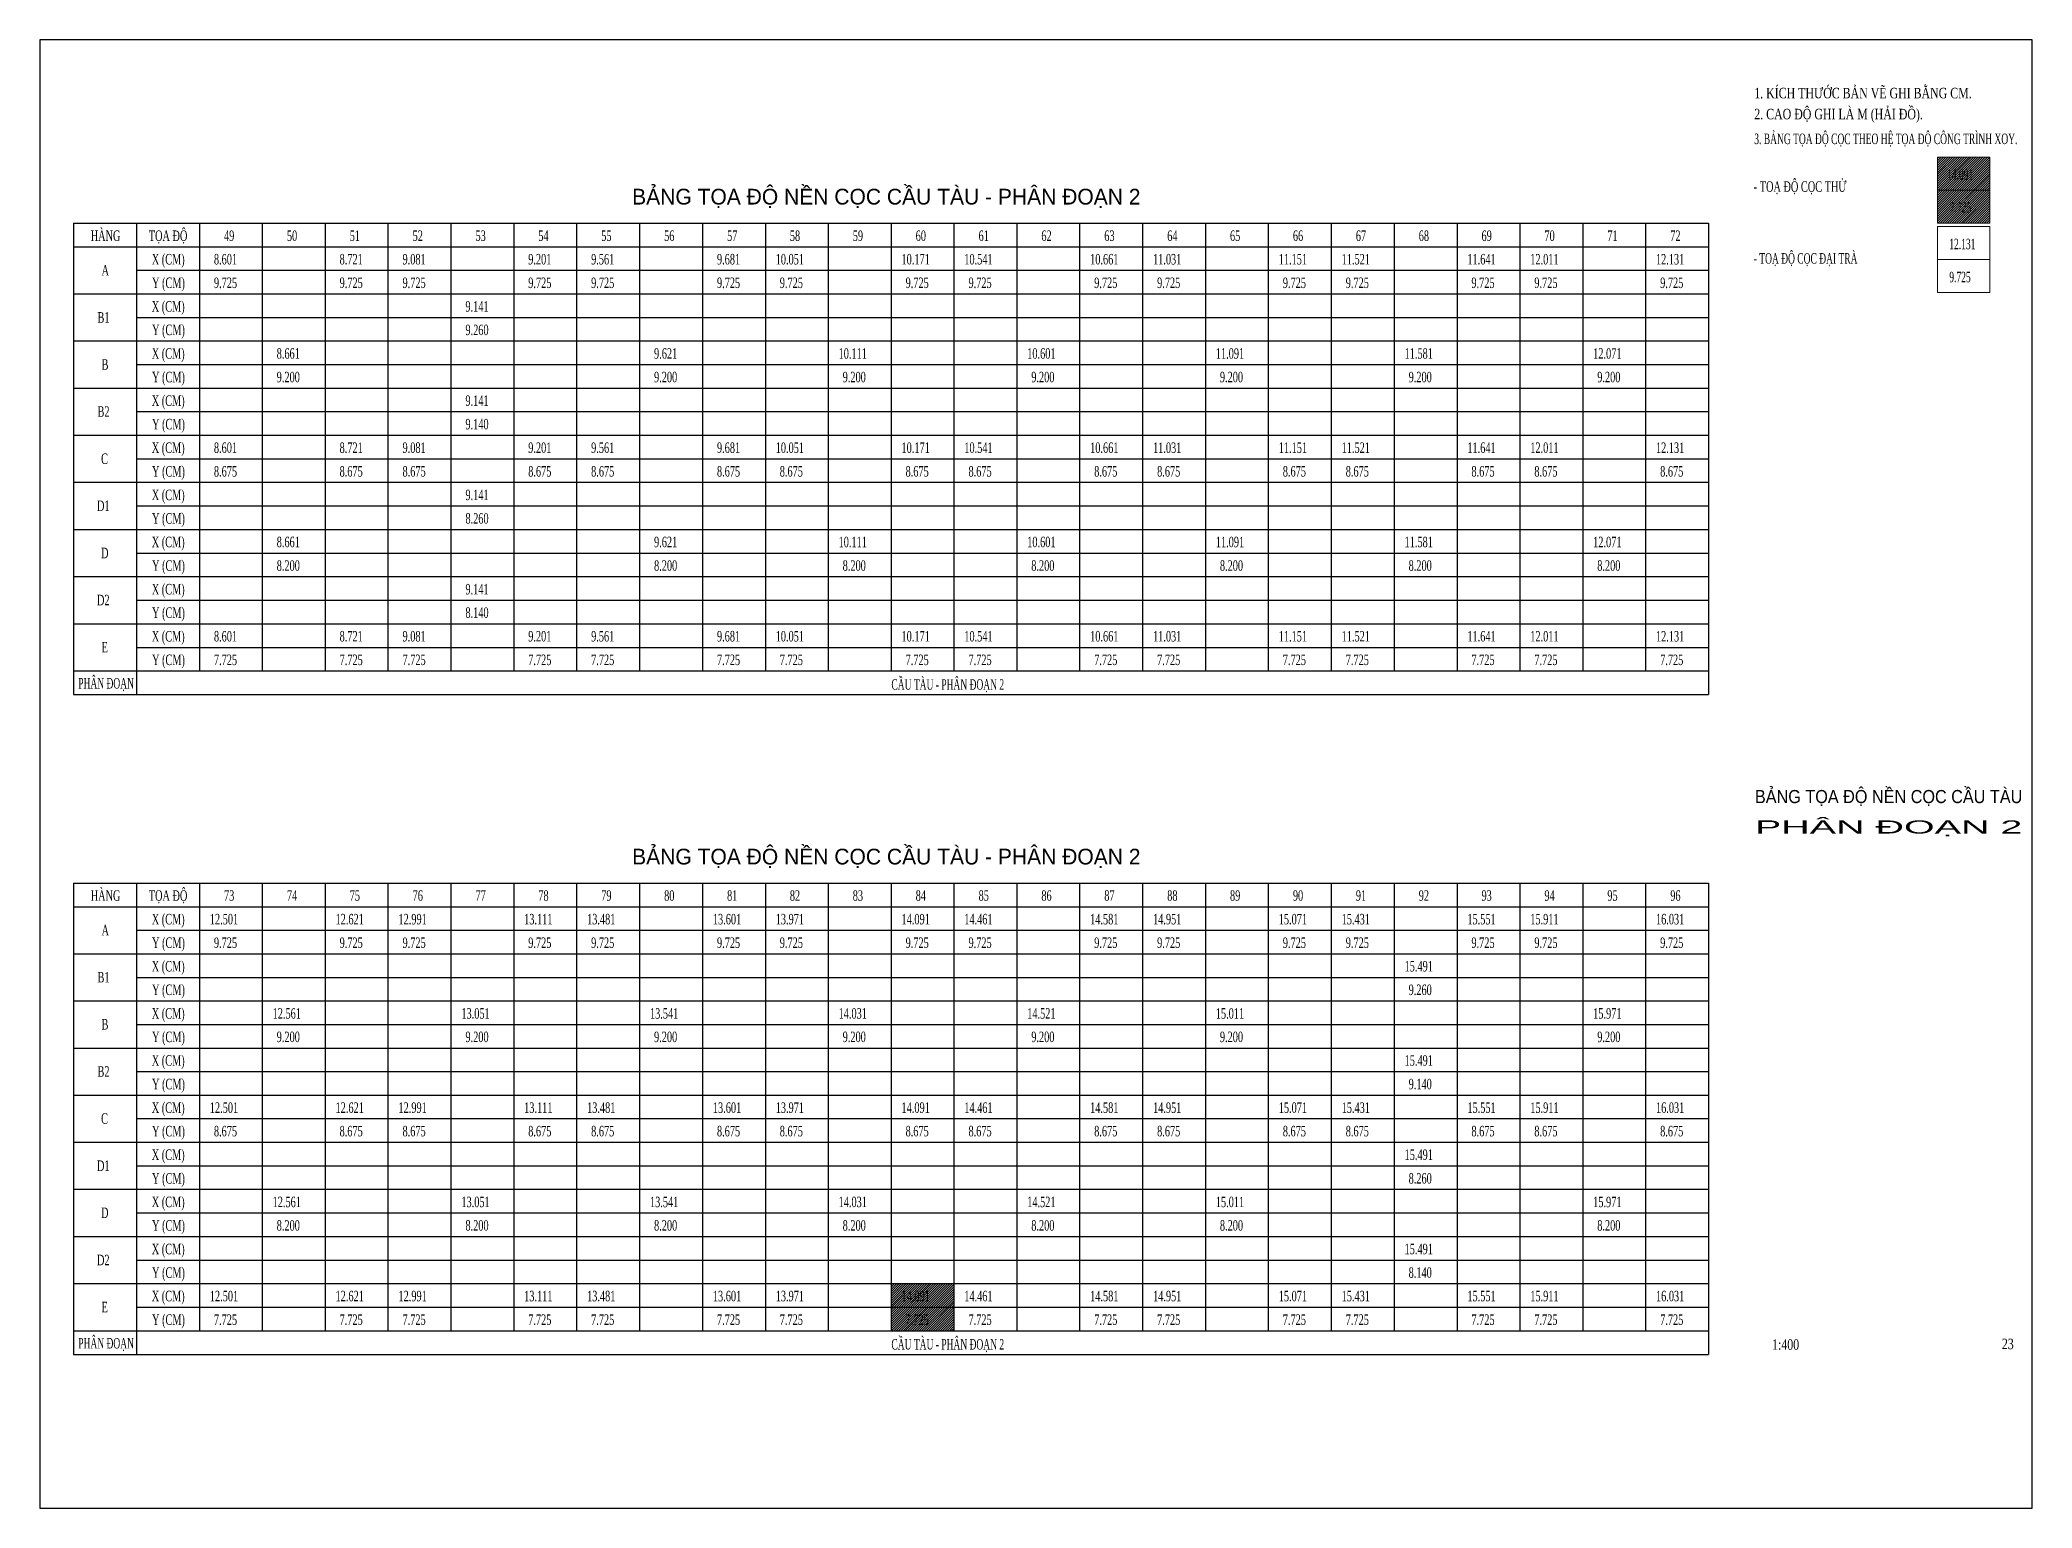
# Model space of a CAD drawing. Extents: x 1061507 to 1179680, y 97445 to 132302.
# Drawn here: x 1118880 to 1134080, y 121102 to 132302 of the extents above; entities that cross this region are included whole.
import ezdxf
from ezdxf.enums import TextEntityAlignment as Align

# ---------------------------------------------------------------- set-up
doc = ezdxf.new("R2010")
doc.units = 0
doc.header["$LTSCALE"] = 200
doc.header["$MEASUREMENT"] = 0
doc.layers.get('0').update_dxf_attribs({"color": 3, "linetype": 'CONTINUOUS'})
for name, color, linetype in [('BORDER', 2, 'CONTINUOUS'), ('DIMENSION', 4, 'CONTINUOUS'), ('Hatch', 8, 'CONTINUOUS'), ('Text', 6, 'CONTINUOUS')]:
    doc.layers.add(name, color=color, linetype=linetype)
doc.styles.add('CMB-1', font='VHBLACK.TTF', dxfattribs={"width": 0.8})
doc.styles.get("Standard").update_dxf_attribs({"font": 'vntimeh.shx', "width": 0.7})
doc.styles.add('THUONG', font='vntimeh.shx', dxfattribs={"width": 0.7})

msp = doc.modelspace()

# ---------------------------------------------------------------- texts
at = {"layer": 'Text', "style": 'THUONG'}
for s, width, p in [('1. KÝch th\xadíc b¶n vÏ ghi b»ng cm.', 0.75, (1131960, 131856)), ('2. Cao ®é ghi lµ m (h¶i ®å).', 0.75, (1131960, 131696)), ('3. b¶ng täa ®é cäc theo hÖ täa ®é c«ng tr×nh xoy.', 0.6, (1131960, 131507)), ('1:400', 0.75, (1132096, 122310)), ('23', 0.75, (1133849, 122315))]:
    msp.add_text(s, height=80, dxfattribs=dict(at, width=width)).set_placement(p)
at = {"layer": 'Text', "style": 'CMB-1'}
for p in [(1125338, 131046), (1125338, 126012)]:
    msp.add_text('B¶ng täa ®é nÒn cäc cÇu tµu - ph©n ®o¹n 2', height=120, dxfattribs=at).set_placement(p, align=Align.CENTER)
at = {"layer": 'Text'}
for s, width, p in [('- to¹ ®é cäc thö', 0.65, (1131956, 131143)), ('- to¹ ®é cäc ®¹i trµ', 0.6, (1131956, 130595))]:
    msp.add_text(s, height=80, dxfattribs=dict(at, width=width)).set_placement(p)
at = {"layer": 'Text', "lineweight": 0, "style": 'THUONG'}
for s, width, p in [('14.091', 0.6, (1133431, 131235)), ('7.725', 0.6, (1133452, 130983)), ('hµng', 0.65, (1119268, 130768)), ('täa ®é', 0.65, (1119711, 130768)), ('49', 0.65, (1120285, 130768)), ('50', 0.65, (1120765, 130768)), ('51', 0.65, (1121244, 130768)), ('52', 0.65, (1121724, 130768)), ('53', 0.65, (1122204, 130768)), ('54', 0.65, (1122683, 130768)), ('55', 0.65, (1123163, 130768)), ('56', 0.65, (1123643, 130768)), ('57', 0.65, (1124123, 130768)), ('58', 0.65, (1124602, 130768)), ('59', 0.65, (1125082, 130768)), ('60', 0.65, (1125562, 130768)), ('61', 0.65, (1126042, 130768)), ('62', 0.65, (1126521, 130768)), ('63', 0.65, (1127001, 130768)), ('64', 0.65, (1127481, 130768)), ('65', 0.65, (1127960, 130768)), ('66', 0.65, (1128440, 130768)), ('67', 0.65, (1128920, 130768)), ('68', 0.65, (1129400, 130768)), ('69', 0.65, (1129879, 130768)), ('70', 0.65, (1130359, 130768)), ('71', 0.65, (1130839, 130768)), ('72', 0.65, (1131319, 130768)), ('12.131', 0.6, (1133448, 130705)), ('A', 0.65, (1119351, 130505)), ('X (cm)', 0.65, (1119734, 130589)), ('8.601', 0.65, (1120208, 130589)), ('8.721', 0.65, (1121167, 130589)), ('9.081', 0.65, (1121647, 130589)), ('9.201', 0.65, (1122606, 130589)), ('9.561', 0.65, (1123086, 130589)), ('9.681', 0.65, (1124046, 130589)), ('10.051', 0.65, (1124494, 130589)), ('10.171', 0.65, (1125454, 130589)), ('10.541', 0.65, (1125933, 130589)), ('10.661', 0.65, (1126893, 130589)), ('11.031', 0.65, (1127373, 130589)), ('11.151', 0.65, (1128332, 130589)), ('11.521', 0.65, (1128812, 130589)), ('11.641', 0.65, (1129771, 130589)), ('12.011', 0.65, (1130251, 130589)), ('12.131', 0.65, (1131210, 130589)), ('Y (cm)', 0.65, (1119736, 130409)), ('9.725', 0.65, (1120208, 130409)), ('9.725', 0.65, (1121167, 130409)), ('9.725', 0.65, (1121647, 130409)), ('9.725', 0.65, (1122606, 130409)), ('9.725', 0.65, (1123086, 130409)), ('9.725', 0.65, (1124046, 130409)), ('9.725', 0.65, (1124525, 130409)), ('9.725', 0.65, (1125485, 130409)), ('9.725', 0.65, (1125965, 130409)), ('9.725', 0.65, (1126924, 130409)), ('9.725', 0.65, (1127404, 130409)), ('9.725', 0.65, (1128363, 130409)), ('9.725', 0.65, (1128843, 130409)), ('9.725', 0.65, (1129802, 130409)), ('9.725', 0.65, (1130282, 130409)), ('9.725', 0.65, (1131242, 130409)), ('9.725', 0.6, (1133448, 130453)), ('X (cm)', 0.65, (1119734, 130229)), ('9.141', 0.65, (1122127, 130229)), ('B1', 0.65, (1119320, 130145)), ('Y (cm)', 0.65, (1119736, 130050)), ('9.260', 0.65, (1122127, 130050)), ('B', 0.65, (1119351, 129786)), ('X (cm)', 0.65, (1119734, 129870)), ('8.661', 0.65, (1120687, 129870)), ('9.621', 0.65, (1123566, 129870)), ('10.111', 0.65, (1124974, 129870)), ('10.601', 0.65, (1126413, 129870)), ('11.091', 0.65, (1127852, 129870)), ('11.581', 0.65, (1129292, 129870)), ('12.071', 0.65, (1130731, 129870)), ('Y (cm)', 0.65, (1119736, 129690)), ('9.200', 0.65, (1120687, 129690)), ('9.200', 0.65, (1123566, 129690)), ('9.200', 0.65, (1125005, 129690)), ('9.200', 0.65, (1126444, 129690)), ('9.200', 0.65, (1127883, 129690)), ('9.200', 0.65, (1129323, 129690)), ('9.200', 0.65, (1130762, 129690)), ('B2', 0.65, (1119320, 129427)), ('X (cm)', 0.65, (1119734, 129510)), ('9.141', 0.65, (1122127, 129510)), ('Y (cm)', 0.65, (1119736, 129331)), ('9.140', 0.65, (1122127, 129331)), ('X (cm)', 0.65, (1119734, 129151)), ('8.601', 0.65, (1120208, 129151)), ('8.721', 0.65, (1121167, 129151)), ('9.081', 0.65, (1121647, 129151)), ('9.201', 0.65, (1122606, 129151)), ('9.561', 0.65, (1123086, 129151)), ('9.681', 0.65, (1124046, 129151)), ('10.051', 0.65, (1124494, 129151)), ('10.171', 0.65, (1125454, 129151)), ('10.541', 0.65, (1125933, 129151)), ('10.661', 0.65, (1126893, 129151)), ('11.031', 0.65, (1127373, 129151)), ('11.151', 0.65, (1128332, 129151)), ('11.521', 0.65, (1128812, 129151)), ('11.641', 0.65, (1129771, 129151)), ('12.011', 0.65, (1130251, 129151)), ('12.131', 0.65, (1131210, 129151)), ('C', 0.65, (1119347, 129067)), ('Y (cm)', 0.65, (1119736, 128971)), ('8.675', 0.65, (1120208, 128971)), ('8.675', 0.65, (1121167, 128971)), ('8.675', 0.65, (1121647, 128971)), ('8.675', 0.65, (1122606, 128971)), ('8.675', 0.65, (1123086, 128971)), ('8.675', 0.65, (1124046, 128971)), ('8.675', 0.65, (1124525, 128971)), ('8.675', 0.65, (1125485, 128971)), ('8.675', 0.65, (1125965, 128971)), ('8.675', 0.65, (1126924, 128971)), ('8.675', 0.65, (1127404, 128971)), ('8.675', 0.65, (1128363, 128971)), ('8.675', 0.65, (1128843, 128971)), ('8.675', 0.65, (1129802, 128971)), ('8.675', 0.65, (1130282, 128971)), ('8.675', 0.65, (1131242, 128971)), ('D1', 0.65, (1119316, 128708)), ('X (cm)', 0.65, (1119734, 128791)), ('9.141', 0.65, (1122127, 128791)), ('Y (cm)', 0.65, (1119736, 128612)), ('8.260', 0.65, (1122127, 128612)), ('X (cm)', 0.65, (1119734, 128432)), ('8.661', 0.65, (1120687, 128432)), ('9.621', 0.65, (1123566, 128432)), ('10.111', 0.65, (1124974, 128432)), ('10.601', 0.65, (1126413, 128432)), ('11.091', 0.65, (1127852, 128432)), ('11.581', 0.65, (1129292, 128432)), ('12.071', 0.65, (1130731, 128432)), ('D', 0.65, (1119347, 128348)), ('Y (cm)', 0.65, (1119736, 128252)), ('8.200', 0.65, (1120687, 128252)), ('8.200', 0.65, (1123566, 128252)), ('8.200', 0.65, (1125005, 128252)), ('8.200', 0.65, (1126444, 128252)), ('8.200', 0.65, (1127883, 128252)), ('8.200', 0.65, (1129323, 128252)), ('8.200', 0.65, (1130762, 128252)), ('X (cm)', 0.65, (1119734, 128072)), ('9.141', 0.65, (1122127, 128072)), ('D2', 0.65, (1119316, 127989)), ('Y (cm)', 0.65, (1119736, 127893)), ('8.140', 0.65, (1122127, 127893)), ('E', 0.65, (1119351, 127629)), ('X (cm)', 0.65, (1119734, 127713)), ('8.601', 0.65, (1120208, 127713)), ('8.721', 0.65, (1121167, 127713)), ('9.081', 0.65, (1121647, 127713)), ('9.201', 0.65, (1122606, 127713)), ('9.561', 0.65, (1123086, 127713)), ('9.681', 0.65, (1124046, 127713)), ('10.051', 0.65, (1124494, 127713)), ('10.171', 0.65, (1125454, 127713)), ('10.541', 0.65, (1125933, 127713)), ('10.661', 0.65, (1126893, 127713)), ('11.031', 0.65, (1127373, 127713)), ('11.151', 0.65, (1128332, 127713)), ('11.521', 0.65, (1128812, 127713)), ('11.641', 0.65, (1129771, 127713)), ('12.011', 0.65, (1130251, 127713)), ('12.131', 0.65, (1131210, 127713)), ('Y (cm)', 0.65, (1119736, 127533)), ('7.725', 0.65, (1120208, 127533)), ('7.725', 0.65, (1121167, 127533)), ('7.725', 0.65, (1121647, 127533)), ('7.725', 0.65, (1122606, 127533)), ('7.725', 0.65, (1123086, 127533)), ('7.725', 0.65, (1124046, 127533)), ('7.725', 0.65, (1124525, 127533)), ('7.725', 0.65, (1125485, 127533)), ('7.725', 0.65, (1125965, 127533)), ('7.725', 0.65, (1126924, 127533)), ('7.725', 0.65, (1127404, 127533)), ('7.725', 0.65, (1128363, 127533)), ('7.725', 0.65, (1128843, 127533)), ('7.725', 0.65, (1129802, 127533)), ('7.725', 0.65, (1130282, 127533)), ('7.725', 0.65, (1131242, 127533)), ('ph©n ®o¹n', 0.6, (1119173, 127354)), ('cÇu tµu - ph©n ®o¹n 2', 0.6, (1125377, 127345)), ('hµng', 0.65, (1119268, 125735)), ('täa ®é', 0.65, (1119711, 125735)), ('73', 0.65, (1120285, 125735)), ('74', 0.65, (1120765, 125735)), ('75', 0.65, (1121244, 125735)), ('76', 0.65, (1121724, 125735)), ('77', 0.65, (1122204, 125735)), ('78', 0.65, (1122683, 125735)), ('79', 0.65, (1123163, 125735)), ('80', 0.65, (1123643, 125735)), ('81', 0.65, (1124123, 125735)), ('82', 0.65, (1124602, 125735)), ('83', 0.65, (1125082, 125735)), ('84', 0.65, (1125562, 125735)), ('85', 0.65, (1126042, 125735)), ('86', 0.65, (1126521, 125735)), ('87', 0.65, (1127001, 125735)), ('88', 0.65, (1127481, 125735)), ('89', 0.65, (1127960, 125735)), ('90', 0.65, (1128440, 125735)), ('91', 0.65, (1128920, 125735)), ('92', 0.65, (1129400, 125735)), ('93', 0.65, (1129879, 125735)), ('94', 0.65, (1130359, 125735)), ('95', 0.65, (1130839, 125735)), ('96', 0.65, (1131319, 125735)), ('A', 0.65, (1119351, 125471)), ('X (cm)', 0.65, (1119734, 125555)), ('12.501', 0.65, (1120177, 125555)), ('12.621', 0.65, (1121136, 125555)), ('12.991', 0.65, (1121616, 125555)), ('13.111', 0.65, (1122575, 125555)), ('13.481', 0.65, (1123055, 125555)), ('13.601', 0.65, (1124015, 125555)), ('13.971', 0.65, (1124494, 125555)), ('14.091', 0.65, (1125454, 125555)), ('14.461', 0.65, (1125933, 125555)), ('14.581', 0.65, (1126893, 125555)), ('14.951', 0.65, (1127373, 125555)), ('15.071', 0.65, (1128332, 125555)), ('15.431', 0.65, (1128812, 125555)), ('15.551', 0.65, (1129771, 125555)), ('15.911', 0.65, (1130251, 125555)), ('16.031', 0.65, (1131210, 125555)), ('Y (cm)', 0.65, (1119736, 125375)), ('9.725', 0.65, (1120208, 125375)), ('9.725', 0.65, (1121167, 125375)), ('9.725', 0.65, (1121647, 125375)), ('9.725', 0.65, (1122606, 125375)), ('9.725', 0.65, (1123086, 125375)), ('9.725', 0.65, (1124046, 125375)), ('9.725', 0.65, (1124525, 125375)), ('9.725', 0.65, (1125485, 125375)), ('9.725', 0.65, (1125965, 125375)), ('9.725', 0.65, (1126924, 125375)), ('9.725', 0.65, (1127404, 125375)), ('9.725', 0.65, (1128363, 125375)), ('9.725', 0.65, (1128843, 125375)), ('9.725', 0.65, (1129802, 125375)), ('9.725', 0.65, (1130282, 125375)), ('9.725', 0.65, (1131242, 125375)), ('X (cm)', 0.65, (1119734, 125196)), ('15.491', 0.65, (1129292, 125196)), ('B1', 0.65, (1119320, 125112)), ('Y (cm)', 0.65, (1119736, 125016)), ('9.260', 0.65, (1129323, 125016)), ('B', 0.65, (1119351, 124753)), ('X (cm)', 0.65, (1119734, 124836)), ('12.561', 0.65, (1120656, 124836)), ('13.051', 0.65, (1122096, 124836)), ('13.541', 0.65, (1123535, 124836)), ('14.031', 0.65, (1124974, 124836)), ('14.521', 0.65, (1126413, 124836)), ('15.011', 0.65, (1127852, 124836)), ('15.971', 0.65, (1130731, 124836)), ('Y (cm)', 0.65, (1119736, 124657)), ('9.200', 0.65, (1120687, 124657)), ('9.200', 0.65, (1122127, 124657)), ('9.200', 0.65, (1123566, 124657)), ('9.200', 0.65, (1125005, 124657)), ('9.200', 0.65, (1126444, 124657)), ('9.200', 0.65, (1127883, 124657)), ('9.200', 0.65, (1130762, 124657)), ('X (cm)', 0.65, (1119734, 124477)), ('15.491', 0.65, (1129292, 124477)), ('B2', 0.65, (1119320, 124393)), ('Y (cm)', 0.65, (1119736, 124297)), ('9.140', 0.65, (1129323, 124297)), ('X (cm)', 0.65, (1119734, 124117)), ('12.501', 0.65, (1120177, 124117)), ('12.621', 0.65, (1121136, 124117)), ('12.991', 0.65, (1121616, 124117)), ('13.111', 0.65, (1122575, 124117)), ('13.481', 0.65, (1123055, 124117)), ('13.601', 0.65, (1124015, 124117)), ('13.971', 0.65, (1124494, 124117)), ('14.091', 0.65, (1125454, 124117)), ('14.461', 0.65, (1125933, 124117)), ('14.581', 0.65, (1126893, 124117)), ('14.951', 0.65, (1127373, 124117)), ('15.071', 0.65, (1128332, 124117)), ('15.431', 0.65, (1128812, 124117)), ('15.551', 0.65, (1129771, 124117)), ('15.911', 0.65, (1130251, 124117)), ('16.031', 0.65, (1131210, 124117)), ('C', 0.65, (1119347, 124034)), ('Y (cm)', 0.65, (1119736, 123938)), ('8.675', 0.65, (1120208, 123938)), ('8.675', 0.65, (1121167, 123938)), ('8.675', 0.65, (1121647, 123938)), ('8.675', 0.65, (1122606, 123938)), ('8.675', 0.65, (1123086, 123938)), ('8.675', 0.65, (1124046, 123938)), ('8.675', 0.65, (1124525, 123938)), ('8.675', 0.65, (1125485, 123938)), ('8.675', 0.65, (1125965, 123938)), ('8.675', 0.65, (1126924, 123938)), ('8.675', 0.65, (1127404, 123938)), ('8.675', 0.65, (1128363, 123938)), ('8.675', 0.65, (1128843, 123938)), ('8.675', 0.65, (1129802, 123938)), ('8.675', 0.65, (1130282, 123938)), ('8.675', 0.65, (1131242, 123938)), ('D1', 0.65, (1119316, 123674)), ('X (cm)', 0.65, (1119734, 123758)), ('15.491', 0.65, (1129292, 123758)), ('Y (cm)', 0.65, (1119736, 123578)), ('8.260', 0.65, (1129323, 123578)), ('X (cm)', 0.65, (1119734, 123398)), ('12.561', 0.65, (1120656, 123398)), ('13.051', 0.65, (1122096, 123398)), ('13.541', 0.65, (1123535, 123398)), ('14.031', 0.65, (1124974, 123398)), ('14.521', 0.65, (1126413, 123398)), ('15.011', 0.65, (1127852, 123398)), ('15.971', 0.65, (1130731, 123398)), ('D', 0.65, (1119347, 123315)), ('Y (cm)', 0.65, (1119736, 123219)), ('8.200', 0.65, (1120687, 123219)), ('8.200', 0.65, (1122127, 123219)), ('8.200', 0.65, (1123566, 123219)), ('8.200', 0.65, (1125005, 123219)), ('8.200', 0.65, (1126444, 123219)), ('8.200', 0.65, (1127883, 123219)), ('8.200', 0.65, (1130762, 123219)), ('X (cm)', 0.65, (1119734, 123039)), ('D2', 0.65, (1119316, 122955)), ('15.491', 0.65, (1129292, 123039)), ('Y (cm)', 0.65, (1119736, 122859)), ('8.140', 0.65, (1129323, 122859)), ('E', 0.65, (1119351, 122596)), ('X (cm)', 0.65, (1119734, 122680)), ('12.501', 0.65, (1120177, 122680)), ('12.621', 0.65, (1121136, 122680)), ('12.991', 0.65, (1121616, 122680)), ('13.111', 0.65, (1122575, 122680)), ('13.481', 0.65, (1123055, 122680)), ('13.601', 0.65, (1124015, 122680)), ('13.971', 0.65, (1124494, 122680)), ('14.091', 0.65, (1125454, 122680)), ('14.461', 0.65, (1125933, 122680)), ('14.581', 0.65, (1126893, 122680)), ('14.951', 0.65, (1127373, 122680)), ('15.071', 0.65, (1128332, 122680)), ('15.431', 0.65, (1128812, 122680)), ('15.551', 0.65, (1129771, 122680)), ('15.911', 0.65, (1130251, 122680)), ('16.031', 0.65, (1131210, 122680)), ('Y (cm)', 0.65, (1119736, 122500)), ('7.725', 0.65, (1120208, 122500)), ('7.725', 0.65, (1121167, 122500)), ('7.725', 0.65, (1121647, 122500)), ('7.725', 0.65, (1122606, 122500)), ('7.725', 0.65, (1123086, 122500)), ('7.725', 0.65, (1124046, 122500)), ('7.725', 0.65, (1124525, 122500)), ('7.725', 0.65, (1125485, 122500)), ('7.725', 0.65, (1125965, 122500)), ('7.725', 0.65, (1126924, 122500)), ('7.725', 0.65, (1127404, 122500)), ('7.725', 0.65, (1128363, 122500)), ('7.725', 0.65, (1128843, 122500)), ('7.725', 0.65, (1129802, 122500)), ('7.725', 0.65, (1130282, 122500)), ('7.725', 0.65, (1131242, 122500)), ('ph©n ®o¹n', 0.6, (1119173, 122320)), ('cÇu tµu - ph©n ®o¹n 2', 0.6, (1125377, 122312))]:
    msp.add_text(s, height=80, dxfattribs=dict(at, width=width)).set_placement(p)
at = {"layer": 'Text', "style": 'CMB-1'}
for s, width, p, p2 in [('b¶ng täa ®é nÒn cäc cÇu tµu', 0.788672, (1131965, 126480), (1134005, 126480)), ('ph©n ®o¹n 2', 1.88481, (1131965, 126248), (1134005, 126248))]:
    msp.add_text(s, height=100, dxfattribs=dict(at, width=width)).set_placement(p, p2, align=Align.FIT)

# ---------------------------------------------------------------- hatches: boundary and pattern name
at = {"layer": 'Hatch', "linetype": 'Continuous'}
h = msp.add_hatch(dxfattribs=at)
h.set_pattern_fill('ANSI31', color=256, scale=100, style=0)
h.set_pattern_definition([(45, (1106892.492, 124677.98), (-8.838835, 8.838835), [])])
h.paths.add_polyline_path([(1133757, 131408), (1133358, 131408), (1133358, 131156), (1133757, 131156)])
h.paths.add_polyline_path([(1133757, 131156), (1133358, 131156), (1133358, 130905), (1133757, 130905)])
h.paths.add_polyline_path([(1133439, 131215), (1133671, 131215), (1133671, 131335), (1133439, 131335)], flags=24)
h.paths.add_polyline_path([(1133439, 130963), (1133671, 130963), (1133671, 131083), (1133439, 131083)], flags=24)
at = {"layer": 'Hatch'}
h = msp.add_hatch(dxfattribs=at)
h.set_pattern_fill('ANSI31', color=256, scale=100, style=0)
h.set_pattern_definition([(45, (1076316.992, 124677.98), (-8.8388348, 8.8388348), [])])
h.paths.add_polyline_path([(1125854, 122815), (1125374, 122815), (1125374, 122635), (1125854, 122635)])
h.paths.add_polyline_path([(1125854, 122635), (1125374, 122635), (1125374, 122455), (1125854, 122455)])
h.paths.add_polyline_path([(1125449, 122660), (1125724, 122660), (1125724, 122780), (1125449, 122780)], flags=24)
h.paths.add_polyline_path([(1125472, 122480), (1125720, 122480), (1125720, 122600), (1125472, 122600)], flags=24)

# ---------------------------------------------------------------- linework, layer by layer
at = {"color": 7, "lineweight": 0}
for p, q in [((1133358, 131408), (1133358, 130905)), ((1133358, 131408), (1133757, 131408)), ((1133757, 131408), (1133757, 130905)), ((1133358, 131156), (1133757, 131156)), ((1133358, 130905), (1133757, 130905)), ((1133358, 130878), (1133358, 130375)), ((1133358, 130878), (1133757, 130878)), ((1133757, 130878), (1133757, 130375)), ((1133358, 130626), (1133757, 130626)), ((1133358, 130375), (1133757, 130375))]:
    msp.add_line(p, q, dxfattribs=at)
at = {"layer": 'BORDER'}
for points in [[(1119137, 130904), (1131610, 130904)], [(1119137, 130904), (1119137, 127309)], [(1119617, 130904), (1119617, 127309)], [(1131610, 130904), (1131610, 127309)], [(1119137, 130724), (1131610, 130724)], [(1119137, 127489), (1131610, 127489)], [(1119137, 127309), (1131610, 127309)], [(1119137, 125870), (1131610, 125870)], [(1119137, 125870), (1119137, 122275)], [(1119617, 125870), (1119617, 122275)], [(1131610, 125870), (1131610, 122275)], [(1119137, 125690), (1131610, 125690)], [(1119137, 122455), (1131610, 122455)], [(1119137, 122275), (1131610, 122275)]]:
    msp.add_lwpolyline(points, dxfattribs=at)
at = {"layer": 'DIMENSION'}
for points in [[(1120097, 130904), (1120097, 127489)], [(1120577, 130904), (1120577, 127489)], [(1121056, 130904), (1121056, 127489)], [(1121536, 130904), (1121536, 127489)], [(1122016, 130904), (1122016, 127489)], [(1122496, 130904), (1122496, 127489)], [(1122975, 130904), (1122975, 127489)], [(1123455, 130904), (1123455, 127489)], [(1123935, 130904), (1123935, 127489)], [(1124415, 130904), (1124415, 127489)], [(1124894, 130904), (1124894, 127489)], [(1125374, 130904), (1125374, 127489)], [(1125854, 130904), (1125854, 127489)], [(1126333, 130904), (1126333, 127489)], [(1126813, 130904), (1126813, 127489)], [(1127293, 130904), (1127293, 127489)], [(1127773, 130904), (1127773, 127489)], [(1128252, 130904), (1128252, 127489)], [(1128732, 130904), (1128732, 127489)], [(1129212, 130904), (1129212, 127489)], [(1129692, 130904), (1129692, 127489)], [(1130171, 130904), (1130171, 127489)], [(1130651, 130904), (1130651, 127489)], [(1131131, 130904), (1131131, 127489)], [(1119617, 130544), (1131610, 130544)], [(1119137, 130364), (1131610, 130364)], [(1119617, 130185), (1131610, 130185)], [(1119137, 130005), (1131610, 130005)], [(1119617, 129825), (1131610, 129825)], [(1119137, 129645), (1131610, 129645)], [(1119617, 129466), (1131610, 129466)], [(1119137, 129286), (1131610, 129286)], [(1119617, 129106), (1131610, 129106)], [(1119137, 128927), (1131610, 128927)], [(1119617, 128747), (1131610, 128747)], [(1119137, 128567), (1131610, 128567)], [(1119617, 128387), (1131610, 128387)], [(1119137, 128208), (1131610, 128208)], [(1119617, 128028), (1131610, 128028)], [(1119137, 127848), (1131610, 127848)], [(1119617, 127668), (1131610, 127668)], [(1120097, 125870), (1120097, 122455)], [(1120577, 125870), (1120577, 122455)], [(1121056, 125870), (1121056, 122455)], [(1121536, 125870), (1121536, 122455)], [(1122016, 125870), (1122016, 122455)], [(1122496, 125870), (1122496, 122455)], [(1122975, 125870), (1122975, 122455)], [(1123455, 125870), (1123455, 122455)], [(1123935, 125870), (1123935, 122455)], [(1124415, 125870), (1124415, 122455)], [(1124894, 125870), (1124894, 122455)], [(1125374, 125870), (1125374, 122455)], [(1125854, 125870), (1125854, 122455)], [(1126333, 125870), (1126333, 122455)], [(1126813, 125870), (1126813, 122455)], [(1127293, 125870), (1127293, 122455)], [(1127773, 125870), (1127773, 122455)], [(1128252, 125870), (1128252, 122455)], [(1128732, 125870), (1128732, 122455)], [(1129212, 125870), (1129212, 122455)], [(1129692, 125870), (1129692, 122455)], [(1130171, 125870), (1130171, 122455)], [(1130651, 125870), (1130651, 122455)], [(1131131, 125870), (1131131, 122455)], [(1119617, 125511), (1131610, 125511)], [(1119137, 125331), (1131610, 125331)], [(1119617, 125151), (1131610, 125151)], [(1119137, 124971), (1131610, 124971)], [(1119617, 124792), (1131610, 124792)], [(1119137, 124612), (1131610, 124612)], [(1119617, 124432), (1131610, 124432)], [(1119137, 124253), (1131610, 124253)], [(1119617, 124073), (1131610, 124073)], [(1119137, 123893), (1131610, 123893)], [(1119617, 123713), (1131610, 123713)], [(1119137, 123534), (1131610, 123534)], [(1119617, 123354), (1131610, 123354)], [(1119137, 123174), (1131610, 123174)], [(1119617, 122994), (1131610, 122994)], [(1119137, 122815), (1131610, 122815)], [(1119617, 122635), (1131610, 122635)]]:
    msp.add_lwpolyline(points, dxfattribs=at)
at = {"layer": 'Text', "color": 1}
msp.add_lwpolyline([(1118880, 121102), (1134080, 121102), (1134080, 132302), (1118880, 132302)], close=True, dxfattribs=at)

msp.set_redraw_order([(e.dxf.handle, doc.entitydb.next_handle()) for e in msp.query("TEXT MTEXT ATTDEF DIMENSION ARC_DIMENSION")])  # texts and dimensions are drawn at this point

doc.saveas('drawing.dxf')
